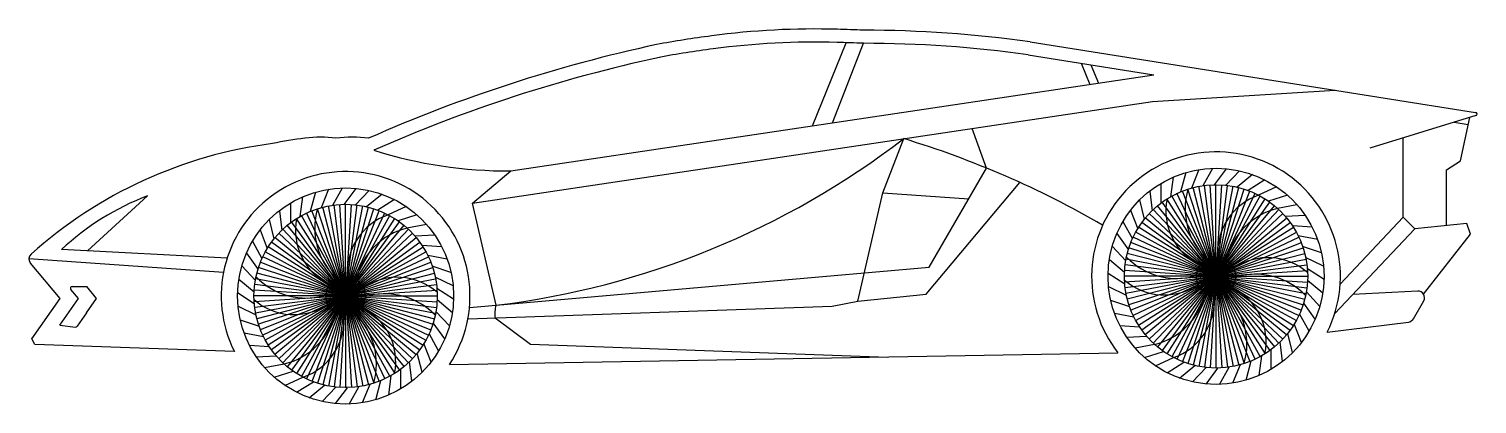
# Model space of a CAD drawing. Header units: millimetres. Extents: x 1139 to 36559, y 1596 to 14019.
# Drawn here: x 4920 to 15367, y 3252 to 5957 of the extents above; entities that cross this region are included whole.
import ezdxf

# ---------------------------------------------------------------- set-up
doc = ezdxf.new("R2010")
doc.units = ezdxf.units.MM

# ---------------------------------------------------------------- blocks, each defined once
blk = doc.blocks.new('*U86')
blk.add_line((65, 30), (-65, -30))
blk = doc.blocks.new('*U89')
at = {"color": 0, "linetype": 'ByBlock', "lineweight": -2, "transparency": 16777216}
for p, rotation in [((111572, 45388), 57.59999999999983), ((111655, 45423), 50.39999999999984), ((111742, 45447), 43.19999999999987), ((111831, 45460), 35.99999999999986), ((111922, 45462), 28.7999999999999), ((112012, 45453), 21.59999999999994), ((112099, 45432), 14.39999999999999), ((111422, 45288), 71.99999999999984), ((111494, 45343), 64.79999999999986), ((112184, 45401), 7.19999999999998), ((112338, 45307), 352.7999999999993), ((111357, 45225), 79.19999999999983), ((112405, 45247), 345.5999999999992), ((111254, 45077), 93.59999999999981), ((111301, 45154), 86.39999999999976), ((112464, 45179), 338.3999999999993), ((112514, 45104), 331.1999999999992), ((111218, 44994), 100.7999999999998), ((112555, 45023), 323.9999999999993), ((111192, 44908), 107.9999999999998), ((112584, 44937), 316.7999999999993), ((111177, 44819), 115.1999999999997), ((112603, 44849), 309.5999999999993), ((112611, 44759), 302.3999999999993), ((111173, 44729), 122.3999999999997), ((112607, 44669), 295.1999999999993), ((111180, 44639), 129.5999999999997), ((111199, 44550), 136.7999999999996), ((112592, 44580), 287.9999999999994), ((111229, 44465), 143.9999999999997), ((112566, 44493), 280.7999999999994), ((111269, 44384), 151.1999999999997), ((112482, 44334), 266.3999999999994), ((112529, 44411), 273.5999999999994), ((111319, 44309), 158.3999999999997), ((112426, 44263), 259.1999999999994), ((111378, 44241), 165.5999999999997), ((111445, 44180), 172.7999999999996), ((112290, 44145), 244.7999999999994), ((112362, 44200), 251.9999999999995), ((111519, 44129), 180), ((111599, 44087), 187.1999999999996), ((111684, 44055), 194.3999999999996), ((111772, 44035), 201.5999999999995), ((111952, 44027), 215.9999999999995), ((112041, 44041), 223.1999999999995), ((112128, 44065), 230.3999999999995), ((112212, 44100), 237.5999999999995), ((111862, 44025), 208.7999999999995)]:
    blk.add_blockref('*U86', p, dxfattribs=dict(at, rotation=rotation))
blk.add_blockref('*U86', (112264, 45359), dxfattribs=at)
blk = doc.blocks.new('*U90')
for centre, radius, start, end in [((220, -180), 436, 108.8151, 184.172), ((335, -349), 501, 103.8069, 166.5996)]:
    blk.add_arc(centre, radius, start, end)
blk = doc.blocks.new('*U91')
at = {"color": 0, "linetype": 'ByBlock', "lineweight": -2, "transparency": 16777216}
for p, rotation in [((111700, 45117), 60.00000000000001), ((111473, 44765), 120), ((112311, 44723), 299.9999999999999), ((111664, 44391), 180), ((112083, 44370), 240)]:
    blk.add_blockref('*U90', p, dxfattribs=dict(at, rotation=rotation))
blk.add_blockref('*U90', (112120, 45096), dxfattribs=at)
blk = doc.blocks.new('*U92')
for centre, radius, start, end in [((220, -180), 436, 108.8151, 184.172), ((335, -349), 501, 103.8069, 166.5996)]:
    blk.add_arc(centre, radius, start, end)
blk = doc.blocks.new('*U93')
at = {"color": 0, "linetype": 'ByBlock', "lineweight": -2, "transparency": 16777216}
for p, rotation in [((111700, 45117), 60.00000000000001), ((111473, 44765), 120), ((112311, 44723), 299.9999999999999), ((111664, 44391), 180), ((112083, 44370), 240)]:
    blk.add_blockref('*U92', p, dxfattribs=dict(at, rotation=rotation))
blk.add_blockref('*U92', (112120, 45096), dxfattribs=at)
blk = doc.blocks.new('*U96')
blk.add_line((65, 30), (-65, -30))
blk = doc.blocks.new('*U97')
at = {"color": 0, "linetype": 'ByBlock', "lineweight": -2, "transparency": 16777216}
for p, rotation in [((111572, 45388), 57.59999999999983), ((111655, 45423), 50.39999999999984), ((111742, 45447), 43.19999999999987), ((111831, 45460), 35.99999999999986), ((111922, 45462), 28.7999999999999), ((112012, 45453), 21.59999999999994), ((112099, 45432), 14.39999999999999), ((111422, 45288), 71.99999999999984), ((111494, 45343), 64.79999999999986), ((112184, 45401), 7.19999999999998), ((112338, 45307), 352.7999999999993), ((111357, 45225), 79.19999999999983), ((112405, 45247), 345.5999999999992), ((111254, 45077), 93.59999999999981), ((111301, 45154), 86.39999999999976), ((112464, 45179), 338.3999999999993), ((112514, 45104), 331.1999999999992), ((111218, 44994), 100.7999999999998), ((112555, 45023), 323.9999999999993), ((111192, 44908), 107.9999999999998), ((112584, 44937), 316.7999999999993), ((111177, 44819), 115.1999999999997), ((112603, 44849), 309.5999999999993), ((112611, 44759), 302.3999999999993), ((111173, 44729), 122.3999999999997), ((112607, 44669), 295.1999999999993), ((111180, 44639), 129.5999999999997), ((111199, 44550), 136.7999999999996), ((112592, 44580), 287.9999999999994), ((111229, 44465), 143.9999999999997), ((112566, 44493), 280.7999999999994), ((111269, 44384), 151.1999999999997), ((112482, 44334), 266.3999999999994), ((112529, 44411), 273.5999999999994), ((111319, 44309), 158.3999999999997), ((112426, 44263), 259.1999999999994), ((111378, 44241), 165.5999999999997), ((111445, 44180), 172.7999999999996), ((112290, 44145), 244.7999999999994), ((112362, 44200), 251.9999999999995), ((111519, 44129), 180), ((111599, 44087), 187.1999999999996), ((111684, 44055), 194.3999999999996), ((111772, 44035), 201.5999999999995), ((111952, 44027), 215.9999999999995), ((112041, 44041), 223.1999999999995), ((112128, 44065), 230.3999999999995), ((112212, 44100), 237.5999999999995), ((111862, 44025), 208.7999999999995)]:
    blk.add_blockref('*U96', p, dxfattribs=dict(at, rotation=rotation))
blk.add_blockref('*U96', (112264, 45359), dxfattribs=at)
blk = doc.blocks.new('*U94')
blk.add_line((0, -331), (0, 331))
blk = doc.blocks.new('*U95')
at = {"color": 0, "linetype": 'ByBlock', "lineweight": -2, "transparency": 16777216}
for p, rotation in [((111751, 45043), 25.20000000000001), ((111770, 45051), 21.60000000000001), ((111790, 45058), 17.99999999999999), ((111810, 45064), 14.39999999999999), ((111830, 45069), 10.79999999999995), ((111850, 45072), 7.19999999999998), ((111871, 45074), 3.600000000000003), ((111913, 45074), 356.4000000000002), ((111933, 45072), 352.8000000000001), ((111954, 45069), 349.2000000000002), ((111974, 45064), 345.6000000000001), ((111994, 45058), 342.0000000000001), ((112013, 45051), 338.4), ((112033, 45043), 334.8000000000001), ((111681, 44999), 39.60000000000001), ((111697, 45011), 36), ((111715, 45023), 32.40000000000003), ((111733, 45034), 28.79999999999998), ((112051, 45034), 331.2), ((112069, 45023), 327.6000000000001), ((112086, 45011), 324.0000000000001), ((112102, 44999), 320.4), ((111624, 44938), 54), ((111637, 44955), 50.40000000000002), ((111651, 44970), 46.80000000000002), ((111665, 44985), 43.20000000000002), ((112118, 44985), 316.8000000000001), ((112133, 44970), 313.2), ((112146, 44955), 309.6000000000001), ((112159, 44938), 306.0000000000001), ((111602, 44903), 61.20000000000001), ((111613, 44921), 57.60000000000001), ((112171, 44921), 302.4000000000001), ((112181, 44903), 298.8000000000001), ((111577, 44846), 72), ((111584, 44866), 68.40000000000002), ((111593, 44885), 64.80000000000001), ((112191, 44885), 295.2), ((112199, 44866), 291.6), ((112206, 44846), 288.0000000000001), ((111564, 44785), 82.80000000000001), ((111567, 44806), 79.20000000000002), ((111572, 44826), 75.60000000000002), ((112212, 44826), 284.4), ((112216, 44806), 280.8), ((112220, 44785), 277.2), ((111561, 44744), 90), ((111562, 44765), 86.40000000000002), ((111562, 44723), 93.60000000000002), ((111564, 44702), 97.2), ((111567, 44682), 100.8), ((111572, 44662), 104.4), ((111577, 44642), 108), ((111584, 44622), 111.6000000000001), ((111593, 44603), 115.2), ((111602, 44585), 118.8), ((111613, 44567), 122.4), ((111624, 44550), 126), ((111637, 44533), 129.6), ((111651, 44518), 133.2000000000001), ((111665, 44503), 136.8), ((111681, 44489), 140.4), ((111697, 44476), 144), ((111715, 44465), 147.6), ((111733, 44454), 151.2), ((111751, 44445), 154.8), ((111770, 44436), 158.4), ((111790, 44429), 162.0000000000001), ((111810, 44424), 165.6000000000001), ((111830, 44419), 169.2000000000001), ((111850, 44416), 172.8000000000001), ((111871, 44414), 176.4000000000002), ((112222, 44765), 273.6), ((111892, 44413), 180), ((111913, 44414), 183.6), ((111933, 44416), 187.2), ((111954, 44419), 190.8), ((111974, 44424), 194.4), ((111994, 44429), 198), ((112013, 44436), 201.6), ((112033, 44445), 205.2), ((112051, 44454), 208.8), ((112069, 44465), 212.4), ((112086, 44476), 216), ((112102, 44489), 219.6000000000001), ((112118, 44503), 223.2000000000001), ((112133, 44518), 226.8), ((112146, 44533), 230.4), ((112159, 44550), 234), ((112171, 44567), 237.6000000000001), ((112181, 44585), 241.2), ((112191, 44603), 244.8), ((112199, 44622), 248.4), ((112206, 44642), 252), ((112212, 44662), 255.6000000000001), ((112216, 44682), 259.2), ((112220, 44702), 262.8000000000001), ((112222, 44723), 266.4), ((112222, 44744), 270.0000000000001)]:
    blk.add_blockref('*U94', p, dxfattribs=dict(at, rotation=rotation))
blk.add_blockref('*U94', (111892, 45074), dxfattribs=at)
blk = doc.blocks.new('*U87')
blk.add_line((0, 331), (0, -331))
blk = doc.blocks.new('*U88')
at = {"color": 0, "linetype": 'ByBlock', "lineweight": -2, "transparency": 16777216}
for p, rotation in [((118012, 45175), 208.8), ((118030, 45185), 205.2), ((118050, 45193), 201.6), ((118069, 45200), 198), ((118089, 45206), 194.4), ((118109, 45210), 190.8), ((118130, 45213), 187.2), ((118150, 45215), 183.6), ((118171, 45216), 180), ((118192, 45215), 176.4000000000002), ((118213, 45213), 172.8000000000001), ((118233, 45210), 169.2000000000001), ((118253, 45206), 165.6000000000001), ((118273, 45200), 162), ((118293, 45193), 158.4), ((118312, 45185), 154.8), ((118330, 45175), 151.2), ((117945, 45126), 223.2000000000001), ((117960, 45140), 219.6000000000001), ((117977, 45153), 216.0000000000001), ((117994, 45165), 212.4), ((118348, 45165), 147.6), ((118366, 45153), 144), ((118382, 45140), 140.4), ((118398, 45126), 136.8), ((117892, 45063), 237.6), ((117904, 45080), 234), ((117916, 45096), 230.4), ((117930, 45112), 226.8), ((118412, 45112), 133.2000000000001), ((118426, 45096), 129.6), ((118439, 45080), 126), ((118450, 45063), 122.4), ((117872, 45026), 244.8), ((117882, 45045), 241.2), ((118461, 45045), 118.8), ((118470, 45026), 115.2), ((117851, 44968), 255.6000000000001), ((117857, 44988), 252), ((117864, 45007), 248.4), ((118479, 45007), 111.6000000000001), ((118486, 44988), 108), ((118491, 44968), 104.4), ((117841, 44906), 266.4), ((117843, 44927), 262.8000000000001), ((117846, 44947), 259.2), ((118496, 44947), 100.8), ((118499, 44927), 97.2), ((118501, 44906), 93.60000000000002), ((117841, 44886), 270), ((117841, 44865), 273.6), ((117843, 44844), 277.2), ((117846, 44824), 280.8), ((117851, 44803), 284.4), ((117857, 44783), 288.0000000000001), ((117864, 44764), 291.6000000000001), ((117872, 44745), 295.2000000000001), ((117882, 44726), 298.8000000000001), ((117892, 44708), 302.4), ((117904, 44691), 306), ((117916, 44675), 309.6000000000001), ((117930, 44659), 313.2), ((117945, 44645), 316.8000000000001), ((117960, 44631), 320.4000000000001), ((117977, 44618), 324.0000000000001), ((117994, 44606), 327.6000000000001), ((118012, 44596), 331.2), ((118030, 44586), 334.8000000000001), ((118050, 44578), 338.4), ((118069, 44571), 342), ((118089, 44565), 345.6000000000001), ((118109, 44561), 349.2000000000001), ((118130, 44558), 352.8000000000001), ((118150, 44556), 356.4), ((118192, 44556), 3.5999999999998), ((118213, 44558), 7.19999999999998), ((118233, 44561), 10.79999999999995), ((118253, 44565), 14.40000000000001), ((118273, 44571), 17.99999999999999), ((118293, 44578), 21.59999999999998), ((118312, 44586), 25.19999999999999), ((118330, 44596), 28.79999999999998), ((118348, 44606), 32.40000000000001), ((118366, 44618), 35.99999999999999), ((118382, 44631), 39.59999999999997), ((118398, 44645), 43.2), ((118412, 44659), 46.79999999999998), ((118426, 44675), 50.40000000000001), ((118439, 44691), 54), ((118450, 44708), 57.59999999999997), ((118461, 44726), 61.2), ((118470, 44745), 64.80000000000001), ((118479, 44764), 68.4), ((118486, 44783), 71.99999999999999), ((118491, 44803), 75.60000000000002), ((118496, 44824), 79.19999999999999), ((118499, 44844), 82.80000000000004), ((118501, 44865), 86.40000000000002), ((118502, 44886), 90)]:
    blk.add_blockref('*U87', p, dxfattribs=dict(at, rotation=rotation))
blk.add_blockref('*U87', (118171, 44555), dxfattribs=at)

msp = doc.modelspace()

# ---------------------------------------------------------------- linework, layer by layer
for p, q in [((10573.09, 5258.519), (10816.909, 5858.019)), ((10717.36, 5280.081), (10941.564, 5853.456)), ((12142.945, 5863.903), (15357.53, 5354.763)), ((12128.17, 5770.615), (13036.73, 5626.713)), ((12510.449, 5710.068), (12573.836, 5557.533)), ((12582.45, 5698.664), (12637.165, 5566.998)), ((8397.99, 4933.449), (13036.73, 5626.713)), ((8121.037, 4701.057), (13025.261, 5433.998)), ((13025.261, 5433.998), (14342.947, 5515.457)), ((15359.134, 5331.811), (14595.121, 5098.229)), ((11828.388, 4953.867), (11724.395, 5239.583)), ((15201.994, 5283.769), (15303.746, 5267.653)), ((15247.902, 5004.928), (15314.482, 5318.16)), ((11081.14, 4775.404), (11231.017, 5165.847)), ((14835.634, 4598.7), (14835.634, 5171.761)), ((8121.037, 4701.057), (8397.99, 4933.449)), ((11415.163, 4238.141), (11828.388, 4953.867)), ((15148.32, 4940.259), (15247.902, 5004.928)), ((15148.32, 4539.307), (15148.32, 4940.259)), ((11393.694, 4044.977), (12069.197, 4850.011)), ((5343.64, 4355.943), (5775.914, 4753.721)), ((10900.541, 3993.145), (11081.14, 4775.404)), ((11081.14, 4775.404), (11700.353, 4732.104)), ((8291.012, 3964.813), (8121.037, 4701.057)), ((14835.634, 4598.7), (14379.956, 4116.493)), ((14919.118, 4515.216), (14835.634, 4598.7)), ((14919.118, 4515.216), (14340.018, 3902.402)), ((15294.853, 4554.708), (14919.118, 4515.216)), ((15320.392, 4476.108), (15294.853, 4554.708)), ((15294.853, 4554.708), (15294.853, 4554.708)), ((14982.03, 4044.083), (15320.392, 4476.108)), ((4920.609, 4301.431), (6324.384, 4203.269)), ((6349.963, 4303.204), (5155.145, 4365.822)), ((5145.188, 4013.088), (4931.537, 4267.708)), ((8098.426, 3947.964), (11415.163, 4238.141)), ((5278.082, 4013.088), (5222.786, 4078.987)), ((5231.831, 4098.382), (5336.989, 4098.382)), ((5408.559, 4013.088), (5336.989, 4098.382)), ((4942.032, 3722.951), (5145.188, 4013.088)), ((5143.462, 3820.831), (5278.082, 4013.088)), ((5336.665, 3910.412), (5408.559, 4013.088)), ((10715.109, 3957.101), (10900.541, 3993.145)), ((10900.541, 3993.145), (11393.694, 4044.977)), ((14939.292, 4066.569), (14472.011, 4042.079)), ((14908.054, 3866.57), (14982.662, 3995.795)), ((5336.665, 3910.412), (5267.954, 3812.283)), ((8086.837, 3865.319), (10715.109, 3957.101)), ((8539.054, 3680.379), (8284.471, 3872.221)), ((5143.462, 3820.831), (5256.887, 3807.331)), ((14286.924, 3771.359), (14872.911, 3843.309)), ((4962.735, 3680.505), (4942.032, 3722.951)), ((6402.239, 3630.236), (4962.735, 3680.505)), ((11113.708, 3586.842), (8539.054, 3680.379)), ((6536.801, 3630.236), (6536.801, 3630.236)), ((7953.657, 3536.501), (12777.096, 3620.694))]:
    msp.add_line(p, q)
for centre, radius in [((13484.436, 4172.777), 779.223), ((7205, 4031.108), 779.223), ((13484.436, 4172.777), 661.159), ((7205, 4031.108), 661.159), ((13484.436, 4172.777), 141.677), ((7205, 4031.108), 141.677)]:
    msp.add_circle(centre, radius)
for centre, radius, start, end in [((10589.591, 384.268), 5572.624, 88.3213116, 97.6786884), ((10602.946, -161.646), 6115.719, 97.1192989, 100.8807011), ((10589.591, 384.268), 5478.173, 88.3213116, 97.6786884), ((10256.704, -11150.445), 17017.687, 87.6935657, 88.3384607), ((10323.954, -9033.501), 14994.136, 87.6390793, 88.3609207), ((10935.941, -2765.219), 8618.677, 82.0373773, 89.9626227), ((10935.941, -2765.219), 8713.128, 82.0373773, 89.9626227), ((11705.368, -4635.839), 10720.217, 102.153007, 113.846993), ((11705.368, -4635.839), 10625.766, 102.153007, 113.846993), ((10602.946, -161.646), 6021.267, 97.1192989, 100.8807011), ((15355.683, 5343.102), 11.806, 287, 81), ((7093.377, 1922.526), 3234.955, 97.3669478, 131.822601), ((7262.843, 2309.886), 2880.763, 97.0289023, 101.7016502), ((6913.214, 5145.563), 23.613, 90, 97.0289023), ((7024.158, 4275.242), 900.792, 82.9252881, 97.0747119), ((7253.167, 4267.782), 909.093, 82.5379123, 97.4620877), ((7563.542, 9944.513), 6023.788, 276.9363251, 307.5050924), ((9267.532, -1315.052), 6771.803, 59.8714322, 73.1450368), ((8369.424, 8091.015), 3157.696, 252.3007073, 270.5183368), ((13484.436, 4172.777), 897.287, 333.4250305, 217.9722395), ((7205, 4031.108), 897.287, 326.5488559, 206.5360223), ((6466.716, 2957.537), 1924.444, 111.0364747, 132.9635253), ((4967.714, 4298.064), 47.226, 131.822601, 220), ((5231.831, 4086.576), 11.806, 90, 220), ((14941.763, 4019.408), 47.226, 330, 93), ((8456.131, 3906.621), 175.073, 160.5862005, 191.3318999), ((14867.155, 3890.183), 47.226, 277, 330), ((5258.282, 3819.054), 11.806, 263.2122134, 325), ((5258.282, 3819.054), 11.806, 263.2122134, 325)]:
    msp.add_arc(centre, radius, start, end)

# ---------------------------------------------------------------- block references
for name, p in [('*U97', (-98407.338, -40571.064)), ('*U89', (-104686.774, -40712.733)), ('*U93', (-98407.338, -40571.064)), ('*U88', (-104686.774, -40712.733)), ('*U91', (-104686.774, -40712.733)), ('*U95', (-104686.774, -40712.733))]:
    msp.add_blockref(name, p)

doc.saveas('drawing.dxf')
